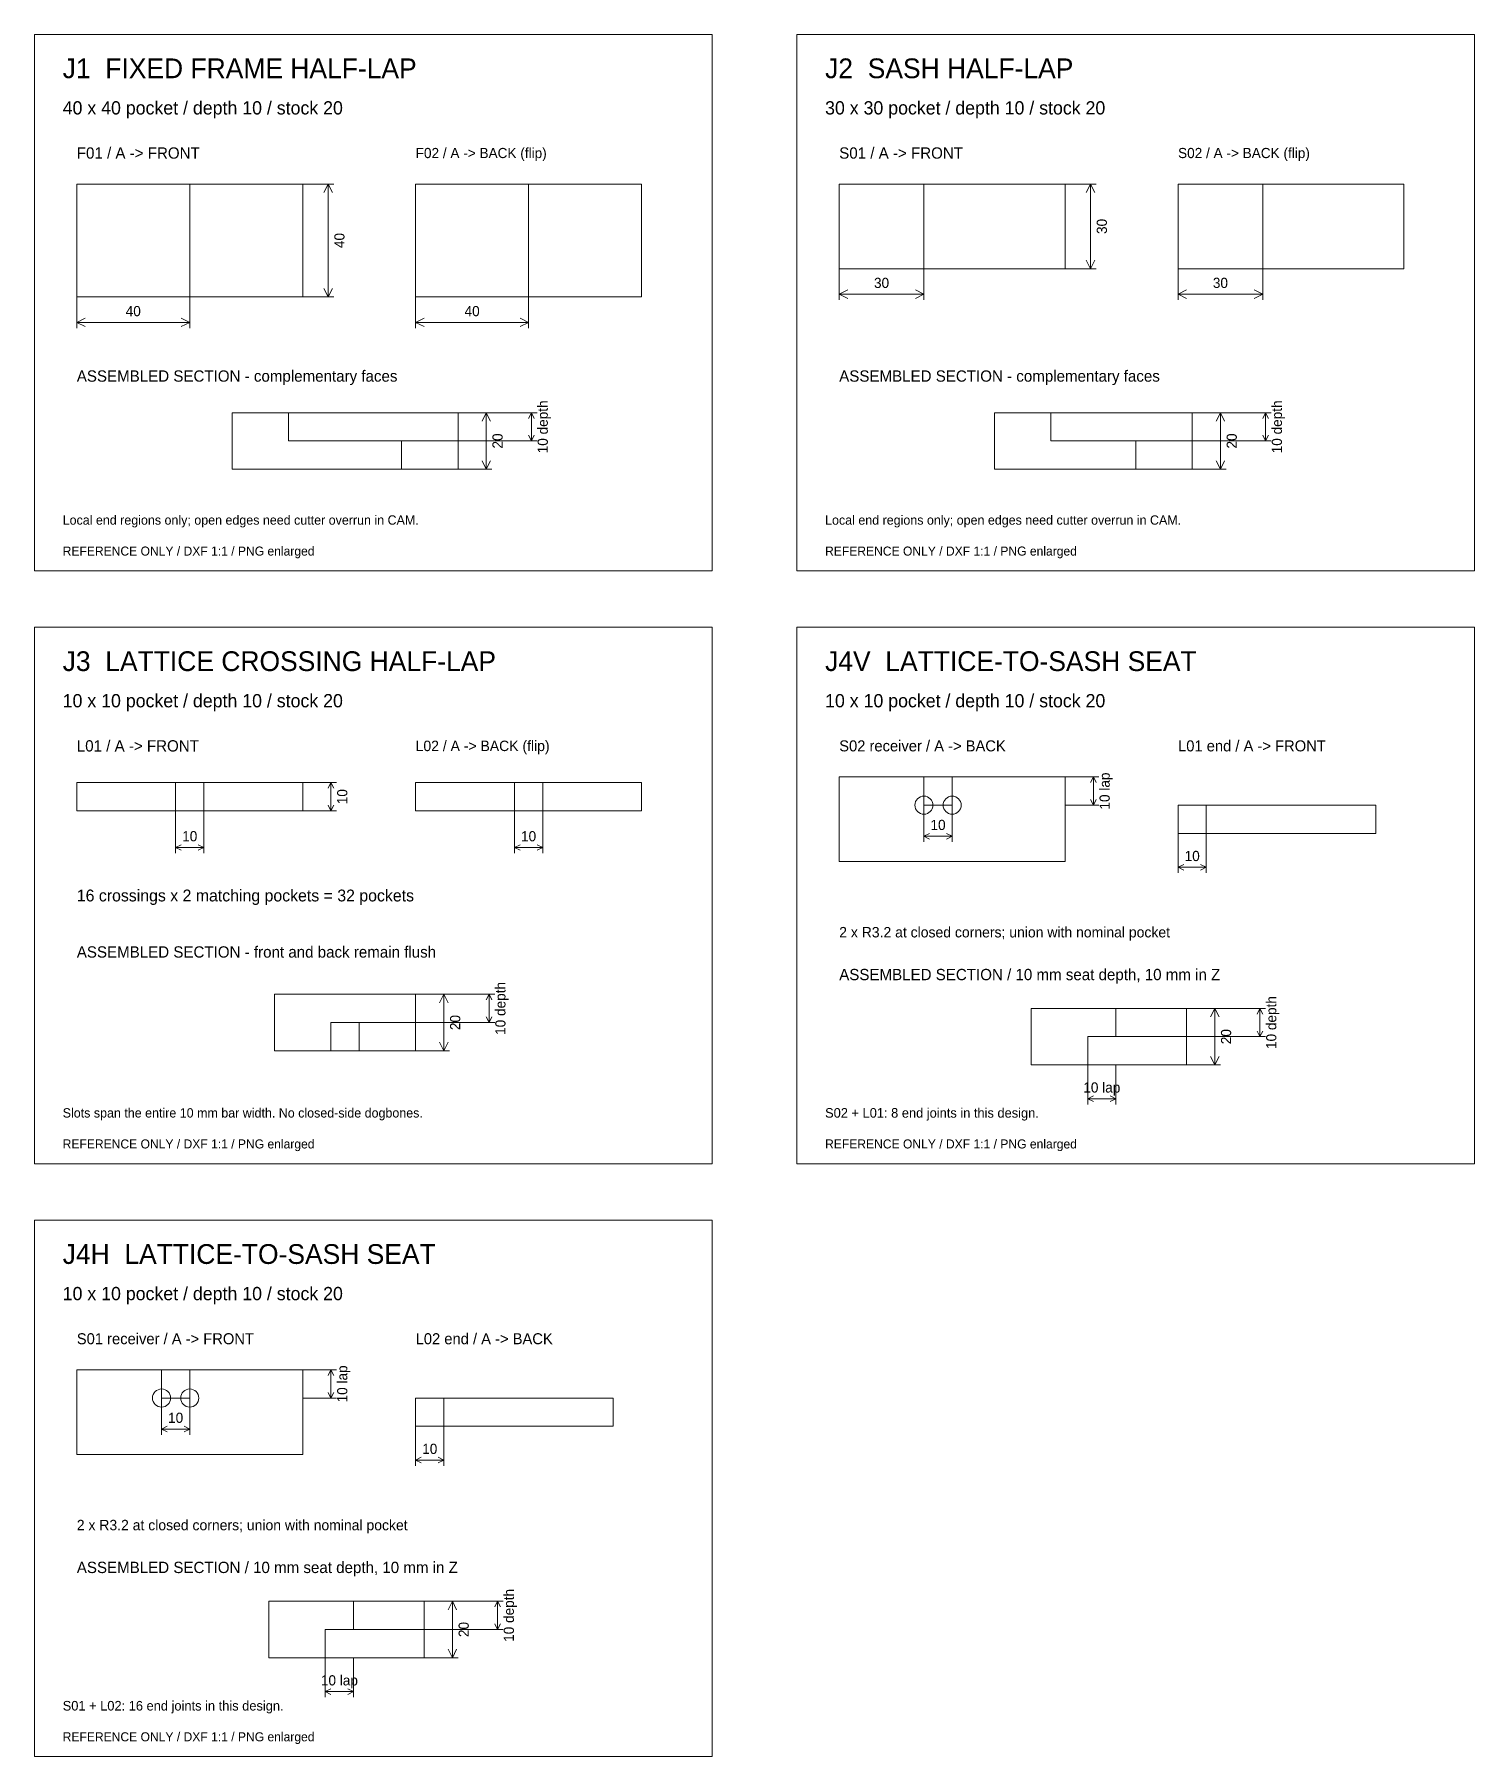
# Model space of a CAD drawing. Header units: millimetres. Extents: x -29 to 2483, y -456 to 962.
# Drawn here: x 1973 to 2483, y 100 to 710 of the extents above; entities that cross this region are included whole.
import ezdxf
from ezdxf.enums import TextEntityAlignment as Align

# ---------------------------------------------------------------- set-up
doc = ezdxf.new("R2010")
doc.units = ezdxf.units.MM
for name, color, linetype, lineweight in [('DIMENSIONS', 3, 'Continuous', 18), ('JOINT_DETAILS_REF', 8, 'Continuous', 18), ('NOTES', 7, 'Continuous', 18)]:
    doc.layers.add(name, color=color, linetype=linetype, lineweight=lineweight)

msp = doc.modelspace()

# ---------------------------------------------------------------- texts
at = {"layer": 'DIMENSIONS'}
for s, p in [('30', (2351, 642)), ('40', (2081, 637)), ('10 depth', (2153, 571)), ('10 depth', (2413, 571)), ('20', (2137, 566)), ('20', (2397, 566)), ('10 lap', (2352, 442)), ('10', (2082, 440)), ('10 depth', (2138, 365)), ('10 depth', (2411, 360)), ('20', (2122, 360)), ('20', (2395, 355)), ('10 lap', (2082, 232)), ('10 depth', (2141, 150)), ('20', (2125, 145))]:
    msp.add_text(s, height=3.6, rotation=90, dxfattribs=at).set_placement(p, align=Align.MIDDLE_CENTER)
for s, p in [('30', (2273, 622)), ('30', (2393, 622)), ('40', (2008, 612)), ('40', (2128, 612)), ('10', (2028, 426)), ('10', (2148, 426)), ('10', (2293, 430)), ('10', (2383, 419)), ('10 lap', (2351, 337)), ('10', (2023, 220)), ('10', (2113, 209)), ('10 lap', (2081, 127))]:
    msp.add_text(s, height=3.6, dxfattribs=at).set_placement(p, align=Align.MIDDLE_CENTER)
at = {"layer": 'NOTES'}
for s, height, p in [('J1  FIXED FRAME HALF-LAP', 7, (1983, 698)), ('J2  SASH HALF-LAP', 7, (2253, 698)), ('40 x 40 pocket / depth 10 / stock 20', 4.7, (1983, 684)), ('30 x 30 pocket / depth 10 / stock 20', 4.7, (2253, 684)), ('F01 / A -> FRONT', 4, (1988, 668)), ('F02 / A -> BACK (flip)', 3.6, (2108, 668)), ('S01 / A -> FRONT', 4, (2258, 668)), ('S02 / A -> BACK (flip)', 3.6, (2378, 668)), ('ASSEMBLED SECTION - complementary faces', 4, (1988, 589)), ('ASSEMBLED SECTION - complementary faces', 4, (2258, 589)), ('Local end regions only; open edges need cutter overrun in CAM.', 3.3, (1983, 538)), ('Local end regions only; open edges need cutter overrun in CAM.', 3.3, (2253, 538)), ('REFERENCE ONLY / DXF 1:1 / PNG enlarged', 3.2, (1983, 527)), ('REFERENCE ONLY / DXF 1:1 / PNG enlarged', 3.2, (2253, 527)), ('J3  LATTICE CROSSING HALF-LAP', 7, (1983, 488)), ('J4V  LATTICE-TO-SASH SEAT', 7, (2253, 488)), ('10 x 10 pocket / depth 10 / stock 20', 4.7, (1983, 474)), ('10 x 10 pocket / depth 10 / stock 20', 4.7, (2253, 474)), ('L01 / A -> FRONT', 4, (1988, 458)), ('L02 / A -> BACK (flip)', 3.7, (2108, 458)), ('S02 receiver / A -> BACK', 3.9, (2258, 458)), ('L01 end / A -> FRONT', 3.9, (2378, 458)), ('16 crossings x 2 matching pockets = 32 pockets', 4.2, (1988, 405)), ('2 x R3.2 at closed corners; union with nominal pocket', 3.7, (2258, 392)), ('ASSEMBLED SECTION - front and back remain flush', 4, (1988, 385)), ('ASSEMBLED SECTION / 10 mm seat depth, 10 mm in Z', 4, (2258, 377)), ('Slots span the entire 10 mm bar width. No closed-side dogbones.', 3.3, (1983, 328)), ('S02 + L01: 8 end joints in this design.', 3.4, (2253, 328)), ('REFERENCE ONLY / DXF 1:1 / PNG enlarged', 3.2, (1983, 317)), ('REFERENCE ONLY / DXF 1:1 / PNG enlarged', 3.2, (2253, 317)), ('J4H  LATTICE-TO-SASH SEAT', 7, (1983, 278)), ('10 x 10 pocket / depth 10 / stock 20', 4.7, (1983, 264)), ('S01 receiver / A -> FRONT', 3.9, (1988, 248)), ('L02 end / A -> BACK', 3.9, (2108, 248)), ('2 x R3.2 at closed corners; union with nominal pocket', 3.7, (1988, 182)), ('ASSEMBLED SECTION / 10 mm seat depth, 10 mm in Z', 4, (1988, 167)), ('S01 + L02: 16 end joints in this design.', 3.4, (1983, 118)), ('REFERENCE ONLY / DXF 1:1 / PNG enlarged', 3.2, (1983, 107))]:
    msp.add_text(s, height=height, dxfattribs=at).set_placement(p, align=Align.MIDDLE_LEFT)

# ---------------------------------------------------------------- linework, layer by layer
at = {"layer": 'DIMENSIONS'}
for p, q in [((2068, 657), (2079, 657)), ((2077, 657), (2075.5, 654)), ((2077, 617), (2077, 657)), ((2077, 657), (2078.5, 654)), ((2338, 657), (2349, 657)), ((2347, 657), (2345.5, 654)), ((2347, 627), (2347, 657)), ((2347, 657), (2348.5, 654)), ((2347, 627), (2345.5, 630)), ((2347, 627), (2348.5, 630)), ((2258, 627), (2258, 616)), ((2288, 627), (2288, 616)), ((2338, 627), (2349, 627)), ((2378, 627), (2378, 616)), ((2408, 627), (2408, 616)), ((1988, 617), (1988, 606)), ((2028, 617), (2028, 606)), ((2068, 617), (2079, 617)), ((2077, 617), (2075.5, 620)), ((2077, 617), (2078.5, 620)), ((2108, 617), (2108, 606)), ((2148, 617), (2148, 606)), ((2258, 618), (2261, 619.5)), ((2258, 618), (2288, 618)), ((2258, 618), (2261, 616.5)), ((2288, 618), (2285, 619.5)), ((2288, 618), (2285, 616.5)), ((2378, 618), (2381, 619.5)), ((2378, 618), (2408, 618)), ((2378, 618), (2381, 616.5)), ((2408, 618), (2405, 619.5)), ((2408, 618), (2405, 616.5)), ((1988, 608), (1991, 609.5)), ((1988, 608), (2028, 608)), ((1988, 608), (1991, 606.5)), ((2028, 608), (2025, 609.5)), ((2028, 608), (2025, 606.5)), ((2108, 608), (2111, 609.5)), ((2108, 608), (2148, 608)), ((2108, 608), (2111, 606.5)), ((2148, 608), (2145, 609.5)), ((2148, 608), (2145, 606.5)), ((2103, 576), (2151, 576)), ((2123, 576), (2135, 576)), ((2133, 576), (2131.5, 573)), ((2133, 556), (2133, 576)), ((2133, 576), (2134.5, 573)), ((2149, 576), (2148, 574)), ((2149, 566), (2149, 576)), ((2149, 576), (2150, 574)), ((2363, 576), (2411, 576)), ((2383, 576), (2395, 576)), ((2393, 576), (2391.5, 573)), ((2393, 556), (2393, 576)), ((2393, 576), (2394.5, 573)), ((2409, 576), (2408, 574)), ((2409, 566), (2409, 576)), ((2409, 576), (2410, 574)), ((2149, 566), (2148, 568)), ((2149, 566), (2150, 568)), ((2409, 566), (2408, 568)), ((2409, 566), (2410, 568)), ((2103, 566), (2151, 566)), ((2363, 566), (2411, 566)), ((2123, 556), (2135, 556)), ((2133, 556), (2131.5, 559)), ((2133, 556), (2134.5, 559)), ((2383, 556), (2395, 556)), ((2393, 556), (2391.5, 559)), ((2393, 556), (2394.5, 559)), ((2338, 447), (2350, 447)), ((2348, 447), (2347, 445)), ((2348, 437), (2348, 447)), ((2348, 447), (2349, 445)), ((2068, 445), (2080, 445)), ((2078, 445), (2077, 443)), ((2078, 435), (2078, 445)), ((2078, 445), (2079, 443)), ((2023, 435), (2023, 420)), ((2033, 435), (2033, 420)), ((2068, 435), (2080, 435)), ((2078, 435), (2077, 437)), ((2078, 435), (2079, 437)), ((2143, 435), (2143, 420)), ((2153, 435), (2153, 420)), ((2288, 437), (2288, 424)), ((2298, 437), (2298, 424)), ((2338, 437), (2350, 437)), ((2348, 437), (2347, 439)), ((2348, 437), (2349, 439)), ((2288, 426), (2290, 427)), ((2298, 426), (2296, 427)), ((2378, 427), (2378, 413)), ((2388, 427), (2388, 413)), ((2023, 422), (2025, 423)), ((2023, 422), (2033, 422)), ((2023, 422), (2025, 421)), ((2033, 422), (2031, 423)), ((2033, 422), (2031, 421)), ((2143, 422), (2145, 423)), ((2143, 422), (2153, 422)), ((2143, 422), (2145, 421)), ((2153, 422), (2151, 423)), ((2153, 422), (2151, 421)), ((2288, 426), (2298, 426)), ((2288, 426), (2290, 425)), ((2298, 426), (2296, 425)), ((2378, 415), (2380, 416)), ((2378, 415), (2388, 415)), ((2378, 415), (2380, 414)), ((2388, 415), (2386, 416)), ((2388, 415), (2386, 414)), ((2088, 370), (2136, 370)), ((2108, 370), (2120, 370)), ((2118, 370), (2116.5, 367)), ((2118, 350), (2118, 370)), ((2118, 370), (2119.5, 367)), ((2134, 370), (2133, 368)), ((2134, 360), (2134, 370)), ((2134, 370), (2135, 368)), ((2088, 360), (2136, 360)), ((2134, 360), (2133, 362)), ((2134, 360), (2135, 362)), ((2356, 365), (2409, 365)), ((2381, 365), (2393, 365)), ((2391, 365), (2389.5, 362)), ((2391, 345), (2391, 365)), ((2391, 365), (2392.5, 362)), ((2407, 365), (2406, 363)), ((2407, 355), (2407, 365)), ((2407, 365), (2408, 363)), ((2356, 355), (2409, 355)), ((2407, 355), (2406, 357)), ((2407, 355), (2408, 357)), ((2108, 350), (2120, 350)), ((2118, 350), (2116.5, 353)), ((2118, 350), (2119.5, 353)), ((2391, 345), (2389.5, 348)), ((2391, 345), (2392.5, 348)), ((2346, 345), (2346, 331)), ((2356, 345), (2356, 331)), ((2381, 345), (2393, 345)), ((2346, 333), (2348, 334)), ((2346, 333), (2356, 333)), ((2346, 333), (2348, 332)), ((2356, 333), (2354, 334)), ((2356, 333), (2354, 332)), ((2068, 237), (2080, 237)), ((2078, 237), (2077, 235)), ((2078, 227), (2078, 237)), ((2078, 237), (2079, 235)), ((2018, 227), (2018, 214)), ((2028, 227), (2028, 214)), ((2068, 227), (2080, 227)), ((2078, 227), (2077, 229)), ((2078, 227), (2079, 229)), ((2018, 216), (2020, 217)), ((2018, 216), (2028, 216)), ((2018, 216), (2020, 215)), ((2028, 216), (2026, 217)), ((2028, 216), (2026, 215)), ((2108, 217), (2108, 203)), ((2118, 217), (2118, 203)), ((2108, 205), (2110, 206)), ((2108, 205), (2118, 205)), ((2108, 205), (2110, 204)), ((2118, 205), (2116, 206)), ((2118, 205), (2116, 204)), ((2086, 155), (2139, 155)), ((2111, 155), (2123, 155)), ((2121, 155), (2119.5, 152)), ((2121, 135), (2121, 155)), ((2121, 155), (2122.5, 152)), ((2137, 155), (2136, 153)), ((2137, 145), (2137, 155)), ((2137, 155), (2138, 153)), ((2137, 145), (2136, 147)), ((2137, 145), (2138, 147)), ((2086, 145), (2139, 145)), ((2076, 135), (2076, 121)), ((2086, 135), (2086, 121)), ((2111, 135), (2123, 135)), ((2121, 135), (2119.5, 138)), ((2121, 135), (2122.5, 138)), ((2076, 123), (2078, 124)), ((2076, 123), (2086, 123)), ((2076, 123), (2078, 122)), ((2086, 123), (2084, 124)), ((2086, 123), (2084, 122))]:
    msp.add_line(p, q, dxfattribs=at)
at = {"layer": 'JOINT_DETAILS_REF'}
for points in [[(1988, 617), (2068, 617), (2068, 657), (1988, 657)], [(1988, 617), (2028, 617), (2028, 657), (1988, 657)], [(2108, 617), (2188, 617), (2188, 657), (2108, 657)], [(2108, 617), (2148, 617), (2148, 657), (2108, 657)], [(2258, 627), (2338, 627), (2338, 657), (2258, 657)], [(2258, 627), (2288, 627), (2288, 657), (2258, 657)], [(2378, 627), (2458, 627), (2458, 657), (2378, 657)], [(2378, 627), (2408, 627), (2408, 657), (2378, 657)], [(2043, 556), (2103, 556), (2103, 566), (2063, 566), (2063, 576), (2043, 576)], [(2063, 566), (2103, 566), (2103, 556), (2123, 556), (2123, 576), (2063, 576)], [(2313, 556), (2363, 556), (2363, 566), (2333, 566), (2333, 576), (2313, 576)], [(2333, 566), (2363, 566), (2363, 556), (2383, 556), (2383, 576), (2333, 576)], [(2258, 417), (2338, 417), (2338, 447), (2258, 447)], [(2288, 437), (2298, 437), (2298, 447), (2288, 447)], [(1988, 435), (2068, 435), (2068, 445), (1988, 445)], [(2023, 435), (2033, 435), (2033, 445), (2023, 445)], [(2108, 435), (2188, 435), (2188, 445), (2108, 445)], [(2143, 435), (2153, 435), (2153, 445), (2143, 445)], [(2378, 427), (2448, 427), (2448, 437), (2378, 437)], [(2378, 427), (2388, 427), (2388, 437), (2378, 437)], [(2058, 350), (2078, 350), (2078, 360), (2088, 360), (2088, 350), (2108, 350), (2108, 370), (2058, 370)], [(2078, 350), (2088, 350), (2088, 360), (2078, 360)], [(2326, 345), (2346, 345), (2346, 355), (2356, 355), (2356, 365), (2326, 365)], [(2346, 345), (2381, 345), (2381, 365), (2356, 365), (2356, 355), (2346, 355)], [(1988, 207), (2068, 207), (2068, 237), (1988, 237)], [(2018, 227), (2028, 227), (2028, 237), (2018, 237)], [(2108, 217), (2178, 217), (2178, 227), (2108, 227)], [(2108, 217), (2118, 217), (2118, 227), (2108, 227)], [(2056, 135), (2076, 135), (2076, 145), (2086, 145), (2086, 155), (2056, 155)], [(2076, 135), (2111, 135), (2111, 155), (2086, 155), (2086, 145), (2076, 145)]]:
    msp.add_lwpolyline(points, close=True, dxfattribs=at)
for points in [[(2291.2, 437, 1), (2284.8, 437, 1)], [(2301.2, 437, 1), (2294.8, 437, 1)], [(2021.2, 227, 1), (2014.8, 227, 1)], [(2031.2, 227, 1), (2024.8, 227, 1)]]:
    msp.add_lwpolyline(points, format="xyb", close=True, dxfattribs=at)
at = {"layer": 'NOTES'}
for points in [[(1973, 520), (2213, 520), (2213, 710), (1973, 710)], [(2243, 520), (2483, 520), (2483, 710), (2243, 710)], [(1973, 310), (2213, 310), (2213, 500), (1973, 500)], [(2243, 310), (2483, 310), (2483, 500), (2243, 500)], [(1973, 100), (2213, 100), (2213, 290), (1973, 290)]]:
    msp.add_lwpolyline(points, close=True, dxfattribs=at)

msp.set_redraw_order([(e.dxf.handle, doc.entitydb.next_handle()) for e in msp.query("TEXT MTEXT ATTDEF DIMENSION ARC_DIMENSION")])  # texts and dimensions are drawn at this point

doc.saveas('drawing.dxf')
